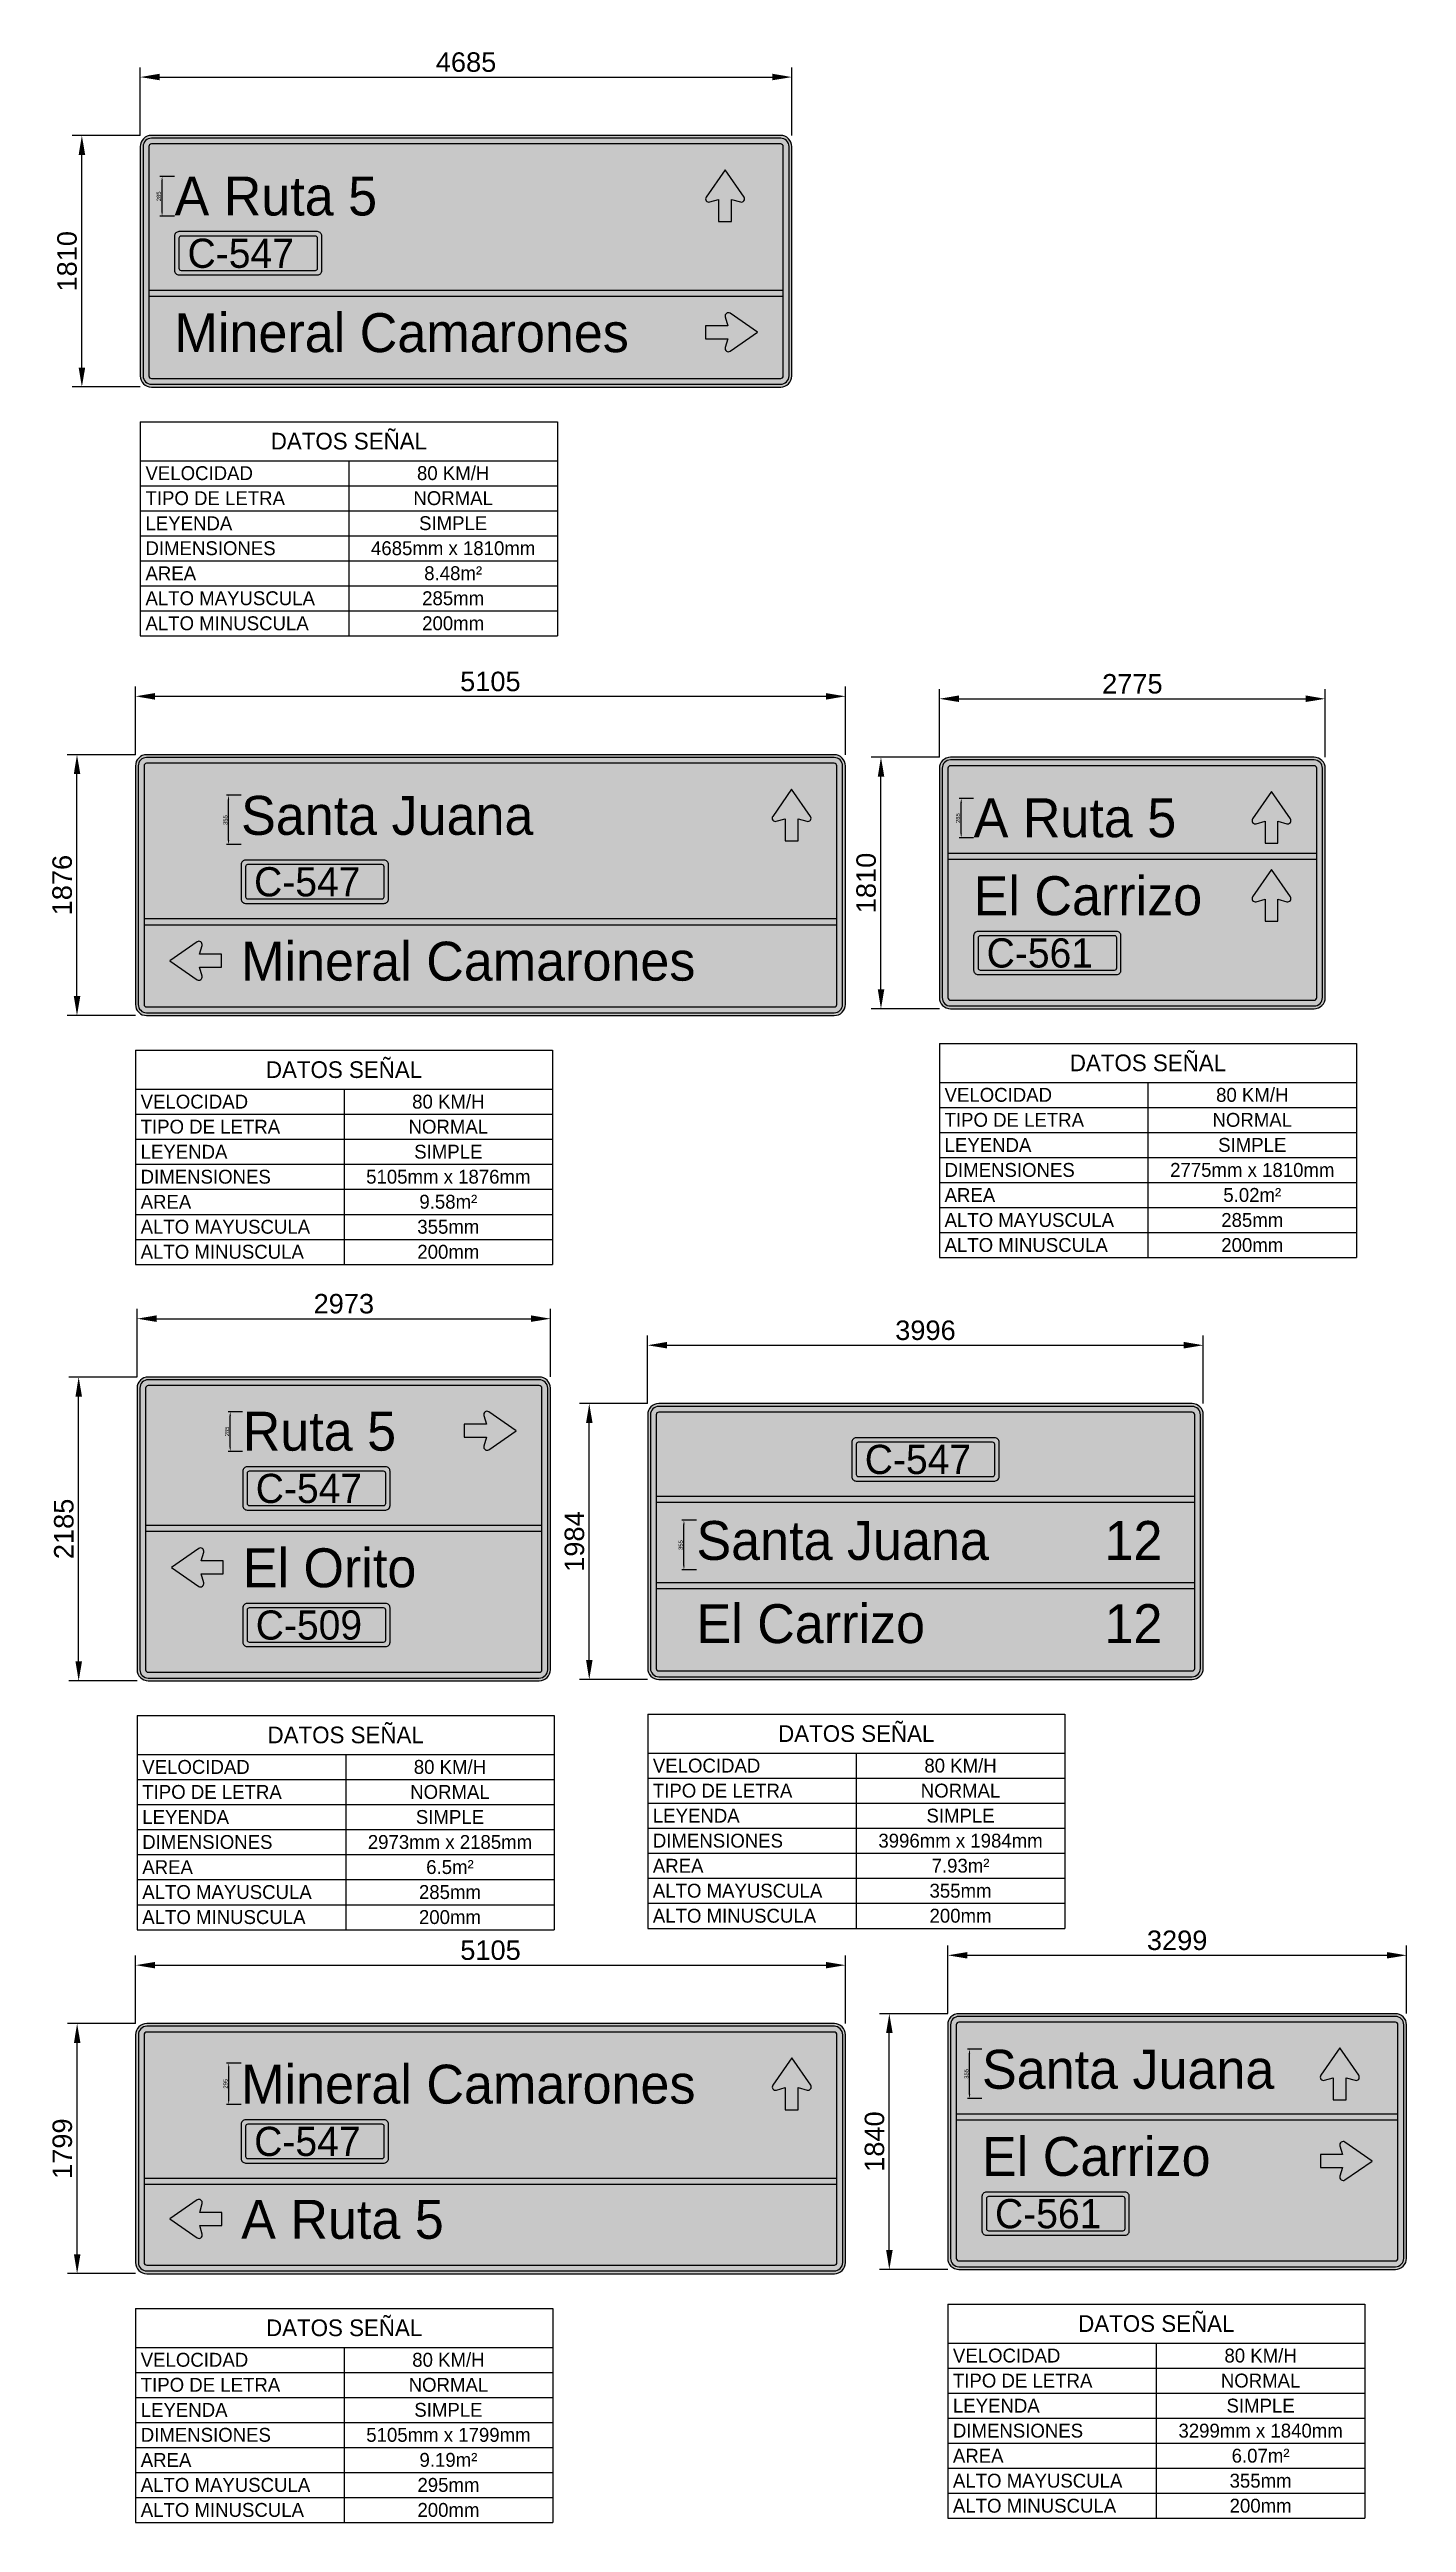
# Model space of a CAD drawing. Header units: millimetres. Extents: x 21 to 9781, y 2380 to 20169.
import ezdxf
from ezdxf.enums import TextEntityAlignment as Align

# ---------------------------------------------------------------- set-up
doc = ezdxf.new("R2010")
doc.units = ezdxf.units.MM
doc.layers.add('SEÑAL', color=7, linetype='Continuous')
doc.styles.add('CONASET', font='RutaCL_Regular.ttf')
doc.styles.get("Standard").update_dxf_attribs({"font": 'arial.ttf'})
doc.dimstyles.new('ISO-25', dxfattribs={"dimtxt": 2.5, "dimasz": 2.5, "dimexe": 1.25, "dimexo": 0.625, "dimtad": 1, "dimtxsty": 'Standard', "dimcen": 2.5, "dimadec": 0, "dimazin": 0, "dimtfac": 1, "dimtmove": 0, "dimatfit": 3, "dimfxl": 1, "dimarcsym": 0})

msp = doc.modelspace()

# ---------------------------------------------------------------- texts
at = {"color": 7, "true_color": 0xffffff, "style": 'CONASET'}
for s, p in [('A Ruta 5', (920.7, 19114.4)), ('Mineral Camarones', (920.7, 18131.7)), ('Santa Juana', (1399.2, 14659.5)), ('A Ruta 5', (6667.6, 14642.2)), ('El Carrizo', (6667.6, 14081.5)), ('Mineral Camarones', (1399.2, 13610.8)), ('Ruta 5', (1411, 10230)), ('Santa Juana', (4674.1, 9443.9)), ('El Orito', (1411, 9247.3)), ('El Carrizo', (4674.1, 8845.5)), ('Santa Juana', (6727.6, 5640.1)), ('Mineral Camarones', (1400, 5533.1)), ('El Carrizo', (6727.6, 5013.3)), ('A Ruta 5', (1400, 4560.9))]:
    msp.add_text(s, height=280, dxfattribs=at).set_placement(p, align=Align.MIDDLE_LEFT)
for p in [(8025.2, 9443.9), (8025.2, 8845.5)]:
    msp.add_text('12', height=280, dxfattribs=at).set_placement(p, align=Align.MIDDLE_RIGHT)

# ---------------------------------------------------------------- blocks, each defined once
blk = doc.blocks.new('*U2')
at = {"true_color": 0xffffff}
h = blk.add_hatch(color=7, dxfattribs=at)
edge = h.paths.add_edge_path()
edge.add_line((-242, -246), (470, -246))
edge.add_arc((470, -223), 22.5, 270, 360)
edge.add_line((492, -223), (492, -47))
edge.add_arc((470, -47), 22.5, 0, 90)
edge.add_line((470, -24), (-242, -24))
edge.add_arc((-242, -47), 22.5, 90, 180)
edge.add_line((-265, -47), (-265, -223))
edge.add_arc((-242, -223), 22.5, 180, 270)
edge = h.paths.add_edge_path(flags=16)
edge.add_line((-231, -223), (459, -223))
edge.add_arc((459, -212), 11.2, 270, 360)
edge.add_line((470, -212), (470, -58))
edge.add_arc((459, -58), 11.2, 0, 90)
edge.add_line((459, -47), (-231, -47))
edge.add_arc((-231, -58), 11.2, 90, 180)
edge.add_line((-242, -58), (-242, -212))
edge.add_arc((-231, -212), 11.2, 180, 270)
at = {"color": 7, "true_color": 0xffffff}
for points in [[(-242, -246), (470, -246, 0.414214), (492, -223), (492, -47, 0.414214), (470, -24), (-242, -24, 0.414214), (-265, -47), (-265, -223, 0.414214)], [(-231, -223), (459, -223, 0.414214), (470, -212), (470, -58, 0.414214), (459, -47), (-231, -47, 0.414214), (-242, -58), (-242, -212, 0.414214)]]:
    blk.add_lwpolyline(points, format="xyb", close=True, dxfattribs=at)
at = {"color": 7, "true_color": 0xffffff, "style": 'CONASET'}
blk.add_attdef('ROL', text='', height=150, dxfattribs=at).set_placement((-198, -135), align=Align.MIDDLE_LEFT)
blk = doc.blocks.new('$FLECHAASCENDENTE')
at = {"true_color": 0xffffff}
blk.add_hatch(color=7, dxfattribs=at).paths.add_polyline_path([(0, 0), (-211, 146, 0.699906), (-249, 118), (-230, 50), (-400, 50), (-400, -50), (-230, -50), (-249, -118, 0.699906), (-211, -146)])
at = {"layer": 'SEÑAL', "color": 7, "true_color": 0xffffff}
blk.add_lwpolyline([(-400, -50), (-230, -50), (-249, -118, 0.699906), (-211, -146), (0, 0), (-211, 146, 0.699906), (-249, 118), (-230, 50), (-400, 50)], format="xyb", close=True, dxfattribs=at)
blk = doc.blocks.new('*D9')
at = {"color": 0, "lineweight": -2, "transparency": 16777216}
for p, q in [((651, 10619), (161, 10619)), ((231, 8574), (231, 10479)), ((651, 8434), (161, 8434))]:
    blk.add_line(p, q, dxfattribs=at)
at = {"color": 0, "transparency": 16777216}
for points in [[(208, 10479), (255, 10479), (231, 10619)], [(208, 8574), (255, 8574), (231, 8434)]]:
    blk.add_solid(points, dxfattribs=at)
at = {"layer": 'DEFPOINTS', "color": 0, "transparency": 16777216}
for p in [(231, 10619), (651, 10619), (651, 8434)]:
    blk.add_point(p, dxfattribs=at)
at = {"color": 0, "transparency": 16777216, "insert": (125, 9527), "char_height": 140, "attachment_point": 5, "rotation": 90}
blk.add_mtext('2185', dxfattribs=at)
blk = doc.blocks.new('*D10')
at = {"color": 0, "lineweight": -2, "transparency": 16777216}
for p, q in [((651, 10620), (651, 11109)), ((791, 11039), (3484, 11039)), ((3624, 10620), (3624, 11109))]:
    blk.add_line(p, q, dxfattribs=at)
at = {"color": 0, "transparency": 16777216}
for points in [[(791, 11063), (791, 11016), (651, 11039)], [(3484, 11063), (3484, 11016), (3624, 11039)]]:
    blk.add_solid(points, dxfattribs=at)
at = {"layer": 'DEFPOINTS', "color": 0, "transparency": 16777216}
for p in [(3624, 11039), (651, 10619), (3624, 10619)]:
    blk.add_point(p, dxfattribs=at)
at = {"color": 0, "transparency": 16777216, "insert": (2138, 11146), "char_height": 140, "attachment_point": 5}
blk.add_mtext('2973', dxfattribs=at)
blk = doc.blocks.new('*D11')
at = {"color": 0, "lineweight": -2, "transparency": 16777216}
for p, q in [((1410, 10370), (1306, 10370)), ((1321, 10115), (1321, 10340)), ((1410, 10085), (1306, 10085))]:
    blk.add_line(p, q, dxfattribs=at)
at = {"color": 0, "transparency": 16777216}
for points in [[(1316, 10340), (1326, 10340), (1321, 10370)], [(1316, 10115), (1326, 10115), (1321, 10085)]]:
    blk.add_solid(points, dxfattribs=at)
at = {"layer": 'DEFPOINTS', "color": 0, "transparency": 16777216}
for p in [(1321, 10370), (1411, 10370), (1411, 10085)]:
    blk.add_point(p, dxfattribs=at)
at = {"color": 0, "transparency": 16777216, "insert": (1298, 10228), "char_height": 30, "attachment_point": 5, "rotation": 90}
blk.add_mtext('285', dxfattribs=at)
blk = doc.blocks.new('*T12')
at = {"color": 0, "linetype": 'ByBlock', "lineweight": -2, "transparency": 16777216}
for p, q in [((0, 0), (3000, 0)), ((0, 0), (0, -1540)), ((3000, 0), (3000, -1540)), ((0, -280), (3000, -280)), ((1500, -280), (1500, -1540)), ((0, -460), (3000, -460)), ((0, -640), (3000, -640)), ((0, -820), (3000, -820)), ((0, -1000), (3000, -1000)), ((0, -1180), (3000, -1180)), ((0, -1360), (3000, -1360)), ((0, -1540), (3000, -1540))]:
    blk.add_line(p, q, dxfattribs=at)
at = {"color": 0, "transparency": 16777216, "style": 'CONASET'}
for s, insert, char_height, width, attachment_point in [('DATOS SEÑAL', (1500, -140), 120, 2999.88, 5), (' VELOCIDAD', (0.06, -370), 100, 1499.88, 4), ('80 KM/H', (2250, -370), 100, 1499.88, 5), (' TIPO DE LETRA', (0.06, -550), 100, 1499.88, 4), ('NORMAL', (2250, -550), 100, 1499.88, 5), (' LEYENDA', (0.06, -730), 100, 1499.88, 4), ('SIMPLE', (2250, -730), 100, 1499.88, 5), (' DIMENSIONES', (0.06, -910), 100, 1499.88, 4), ('2973mm x 2185mm', (2250, -910), 100, 1499.88, 5), (' AREA', (0.06, -1090), 100, 1499.88, 4), ('6.5m²', (2250, -1090), 100, 1499.88, 5), (' ALTO MAYUSCULA', (0.06, -1270), 100, 1499.88, 4), ('285mm', (2250, -1270), 100, 1499.88, 5), (' ALTO MINUSCULA', (0.06, -1450), 100, 1499.88, 4), ('200mm', (2250, -1450), 100, 1499.88, 5)]:
    blk.add_mtext(s, dxfattribs=dict(at, insert=insert, char_height=char_height, width=width, attachment_point=attachment_point))
blk = doc.blocks.new('*D14')
at = {"color": 0, "lineweight": -2, "transparency": 16777216}
for p, q in [((4323, 10428), (3833, 10428)), ((3903, 8584), (3903, 10288)), ((4323, 8444), (3833, 8444))]:
    blk.add_line(p, q, dxfattribs=at)
at = {"color": 0, "transparency": 16777216}
for points in [[(3880, 10288), (3927, 10288), (3903, 10428)], [(3880, 8584), (3927, 8584), (3903, 8444)]]:
    blk.add_solid(points, dxfattribs=at)
at = {"layer": 'DEFPOINTS', "color": 0, "transparency": 16777216}
for p in [(3903, 10428), (4323, 10428), (4323, 8444)]:
    blk.add_point(p, dxfattribs=at)
at = {"color": 0, "transparency": 16777216, "insert": (3797, 9436), "char_height": 140, "attachment_point": 5, "rotation": 90}
blk.add_mtext('1984', dxfattribs=at)
blk = doc.blocks.new('*D15')
at = {"color": 0, "lineweight": -2, "transparency": 16777216}
for p, q in [((4323, 10429), (4323, 10918)), ((8319, 10429), (8319, 10918)), ((4463, 10848), (8179, 10848))]:
    blk.add_line(p, q, dxfattribs=at)
at = {"color": 0, "transparency": 16777216}
for points in [[(4463, 10872), (4463, 10825), (4323, 10848)], [(8179, 10872), (8179, 10825), (8319, 10848)]]:
    blk.add_solid(points, dxfattribs=at)
at = {"layer": 'DEFPOINTS', "color": 0, "transparency": 16777216}
for p in [(8319, 10848), (4323, 10428), (8319, 10428)]:
    blk.add_point(p, dxfattribs=at)
at = {"color": 0, "transparency": 16777216, "insert": (6321, 10955), "char_height": 140, "attachment_point": 5}
blk.add_mtext('3996', dxfattribs=at)
blk = doc.blocks.new('*T17')
at = {"color": 0, "linetype": 'ByBlock', "lineweight": -2, "transparency": 16777216}
for p, q in [((0, 0), (3000, 0)), ((0, 0), (0, -1540)), ((3000, 0), (3000, -1540)), ((0, -280), (3000, -280)), ((1500, -280), (1500, -1540)), ((0, -460), (3000, -460)), ((0, -640), (3000, -640)), ((0, -820), (3000, -820)), ((0, -1000), (3000, -1000)), ((0, -1180), (3000, -1180)), ((0, -1360), (3000, -1360)), ((0, -1540), (3000, -1540))]:
    blk.add_line(p, q, dxfattribs=at)
at = {"color": 0, "transparency": 16777216, "style": 'CONASET'}
for s, insert, char_height, width, attachment_point in [('DATOS SEÑAL', (1500, -140), 120, 2999.88, 5), (' VELOCIDAD', (0.06, -370), 100, 1499.88, 4), ('80 KM/H', (2250, -370), 100, 1499.88, 5), (' TIPO DE LETRA', (0.06, -550), 100, 1499.88, 4), ('NORMAL', (2250, -550), 100, 1499.88, 5), (' LEYENDA', (0.06, -730), 100, 1499.88, 4), ('SIMPLE', (2250, -730), 100, 1499.88, 5), (' DIMENSIONES', (0.06, -910), 100, 1499.88, 4), ('3996mm x 1984mm', (2250, -910), 100, 1499.88, 5), (' AREA', (0.06, -1090), 100, 1499.88, 4), ('7.93m²', (2250, -1090), 100, 1499.88, 5), (' ALTO MAYUSCULA', (0.06, -1270), 100, 1499.88, 4), ('355mm', (2250, -1270), 100, 1499.88, 5), (' ALTO MINUSCULA', (0.06, -1450), 100, 1499.88, 4), ('200mm', (2250, -1450), 100, 1499.88, 5)]:
    blk.add_mtext(s, dxfattribs=dict(at, insert=insert, char_height=char_height, width=width, attachment_point=attachment_point))
blk = doc.blocks.new('*D20')
at = {"color": 0, "lineweight": -2, "transparency": 16777216}
for p, q in [((4674, 9589), (4569, 9589)), ((4584, 9263), (4584, 9559)), ((4674, 9233), (4569, 9233))]:
    blk.add_line(p, q, dxfattribs=at)
at = {"color": 0, "transparency": 16777216}
for points in [[(4579, 9559), (4589, 9559), (4584, 9589)], [(4579, 9263), (4589, 9263), (4584, 9233)]]:
    blk.add_solid(points, dxfattribs=at)
at = {"layer": 'DEFPOINTS', "color": 0, "transparency": 16777216}
for p in [(4584, 9589), (4674, 9589), (4674, 9233)]:
    blk.add_point(p, dxfattribs=at)
at = {"color": 0, "transparency": 16777216, "insert": (4561, 9411), "char_height": 30, "attachment_point": 5, "rotation": 90}
blk.add_mtext('355', dxfattribs=at)
blk = doc.blocks.new('*D28')
at = {"color": 0, "lineweight": -2, "transparency": 16777216}
for p, q in [((640, 5969), (150, 5969)), ((220, 4310), (220, 5829)), ((640, 4170), (150, 4170))]:
    blk.add_line(p, q, dxfattribs=at)
at = {"color": 0, "transparency": 16777216}
for points in [[(197, 5829), (244, 5829), (220, 5969)], [(197, 4310), (244, 4310), (220, 4170)]]:
    blk.add_solid(points, dxfattribs=at)
at = {"layer": 'DEFPOINTS', "color": 0, "transparency": 16777216}
for p in [(220, 5969), (640, 5969), (640, 4170)]:
    blk.add_point(p, dxfattribs=at)
at = {"color": 0, "transparency": 16777216, "insert": (114, 5069), "char_height": 140, "attachment_point": 5, "rotation": 90}
blk.add_mtext('1799', dxfattribs=at)
blk = doc.blocks.new('*D29')
at = {"color": 0, "lineweight": -2, "transparency": 16777216}
for p, q in [((640, 5970), (640, 6459)), ((5746, 5970), (5746, 6459)), ((780, 6389), (5606, 6389))]:
    blk.add_line(p, q, dxfattribs=at)
at = {"color": 0, "transparency": 16777216}
for points in [[(780, 6412), (780, 6366), (640, 6389)], [(5606, 6412), (5606, 6366), (5746, 6389)]]:
    blk.add_solid(points, dxfattribs=at)
at = {"layer": 'DEFPOINTS', "color": 0, "transparency": 16777216}
for p in [(5746, 6389), (640, 5969), (5746, 5969)]:
    blk.add_point(p, dxfattribs=at)
at = {"color": 0, "transparency": 16777216, "insert": (3193, 6496), "char_height": 140, "attachment_point": 5}
blk.add_mtext('5105', dxfattribs=at)
blk = doc.blocks.new('*D30')
at = {"color": 0, "lineweight": -2, "transparency": 16777216}
for p, q in [((1399, 5684), (1295, 5684)), ((1310, 5418), (1310, 5654)), ((1399, 5388), (1295, 5388))]:
    blk.add_line(p, q, dxfattribs=at)
at = {"color": 0, "transparency": 16777216}
for points in [[(1305, 5654), (1315, 5654), (1310, 5684)], [(1305, 5418), (1315, 5418), (1310, 5388)]]:
    blk.add_solid(points, dxfattribs=at)
at = {"layer": 'DEFPOINTS', "color": 0, "transparency": 16777216}
for p in [(1310, 5684), (1400, 5684), (1400, 5388)]:
    blk.add_point(p, dxfattribs=at)
at = {"color": 0, "transparency": 16777216, "insert": (1287, 5536), "char_height": 30, "attachment_point": 5, "rotation": 90}
blk.add_mtext('295', dxfattribs=at)
blk = doc.blocks.new('*T31')
at = {"color": 0, "linetype": 'ByBlock', "lineweight": -2, "transparency": 16777216}
for p, q in [((0, 0), (3000, 0)), ((0, 0), (0, -1540)), ((3000, 0), (3000, -1540)), ((0, -280), (3000, -280)), ((1500, -280), (1500, -1540)), ((0, -460), (3000, -460)), ((0, -640), (3000, -640)), ((0, -820), (3000, -820)), ((0, -1000), (3000, -1000)), ((0, -1180), (3000, -1180)), ((0, -1360), (3000, -1360)), ((0, -1540), (3000, -1540))]:
    blk.add_line(p, q, dxfattribs=at)
at = {"color": 0, "transparency": 16777216, "style": 'CONASET'}
for s, insert, char_height, width, attachment_point in [('DATOS SEÑAL', (1500, -140), 120, 2999.88, 5), (' VELOCIDAD', (0.06, -370), 100, 1499.88, 4), ('80 KM/H', (2250, -370), 100, 1499.88, 5), (' TIPO DE LETRA', (0.06, -550), 100, 1499.88, 4), ('NORMAL', (2250, -550), 100, 1499.88, 5), (' LEYENDA', (0.06, -730), 100, 1499.88, 4), ('SIMPLE', (2250, -730), 100, 1499.88, 5), (' DIMENSIONES', (0.06, -910), 100, 1499.88, 4), ('5105mm x 1799mm', (2250, -910), 100, 1499.88, 5), (' AREA', (0.06, -1090), 100, 1499.88, 4), ('9.19m²', (2250, -1090), 100, 1499.88, 5), (' ALTO MAYUSCULA', (0.06, -1270), 100, 1499.88, 4), ('295mm', (2250, -1270), 100, 1499.88, 5), (' ALTO MINUSCULA', (0.06, -1450), 100, 1499.88, 4), ('200mm', (2250, -1450), 100, 1499.88, 5)]:
    blk.add_mtext(s, dxfattribs=dict(at, insert=insert, char_height=char_height, width=width, attachment_point=attachment_point))
blk = doc.blocks.new('*D34')
at = {"color": 0, "lineweight": -2, "transparency": 16777216}
for p, q in [((639, 15096), (149, 15096)), ((219, 13360), (219, 14956)), ((639, 13220), (149, 13220))]:
    blk.add_line(p, q, dxfattribs=at)
at = {"color": 0, "transparency": 16777216}
for points in [[(196, 14956), (243, 14956), (219, 15096)], [(196, 13360), (243, 13360), (219, 13220)]]:
    blk.add_solid(points, dxfattribs=at)
at = {"layer": 'DEFPOINTS', "color": 0, "transparency": 16777216}
for p in [(219, 15096), (639, 15096), (639, 13220)]:
    blk.add_point(p, dxfattribs=at)
at = {"color": 0, "transparency": 16777216, "insert": (113, 14158), "char_height": 140, "attachment_point": 5, "rotation": 90}
blk.add_mtext('1876', dxfattribs=at)
blk = doc.blocks.new('*D35')
at = {"color": 0, "lineweight": -2, "transparency": 16777216}
for p, q in [((639, 15096), (639, 15586)), ((779, 15516), (5605, 15516)), ((5745, 15096), (5745, 15586))]:
    blk.add_line(p, q, dxfattribs=at)
at = {"color": 0, "transparency": 16777216}
for points in [[(779, 15539), (779, 15492), (639, 15516)], [(5605, 15539), (5605, 15492), (5745, 15516)]]:
    blk.add_solid(points, dxfattribs=at)
at = {"layer": 'DEFPOINTS', "color": 0, "transparency": 16777216}
for p in [(5745, 15516), (639, 15096), (5745, 15096)]:
    blk.add_point(p, dxfattribs=at)
at = {"color": 0, "transparency": 16777216, "insert": (3192, 15622), "char_height": 140, "attachment_point": 5}
blk.add_mtext('5105', dxfattribs=at)
blk = doc.blocks.new('*D36')
at = {"color": 0, "lineweight": -2, "transparency": 16777216}
for p, q in [((1399, 14804), (1294, 14804)), ((1309, 14479), (1309, 14774)), ((1399, 14449), (1294, 14449))]:
    blk.add_line(p, q, dxfattribs=at)
at = {"color": 0, "transparency": 16777216}
for points in [[(1304, 14774), (1314, 14774), (1309, 14804)], [(1304, 14479), (1314, 14479), (1309, 14449)]]:
    blk.add_solid(points, dxfattribs=at)
at = {"layer": 'DEFPOINTS', "color": 0, "transparency": 16777216}
for p in [(1309, 14804), (1399, 14804), (1399, 14449)]:
    blk.add_point(p, dxfattribs=at)
at = {"color": 0, "transparency": 16777216, "insert": (1286, 14626), "char_height": 30, "attachment_point": 5, "rotation": 90}
blk.add_mtext('355', dxfattribs=at)
blk = doc.blocks.new('*T37')
at = {"color": 0, "linetype": 'ByBlock', "lineweight": -2, "transparency": 16777216}
for p, q in [((0, 0), (3000, 0)), ((0, 0), (0, -1540)), ((3000, 0), (3000, -1540)), ((0, -280), (3000, -280)), ((1500, -280), (1500, -1540)), ((0, -460), (3000, -460)), ((0, -640), (3000, -640)), ((0, -820), (3000, -820)), ((0, -1000), (3000, -1000)), ((0, -1180), (3000, -1180)), ((0, -1360), (3000, -1360)), ((0, -1540), (3000, -1540))]:
    blk.add_line(p, q, dxfattribs=at)
at = {"color": 0, "transparency": 16777216, "style": 'CONASET'}
for s, insert, char_height, width, attachment_point in [('DATOS SEÑAL', (1500, -140), 120, 2999.88, 5), (' VELOCIDAD', (0.06, -370), 100, 1499.88, 4), ('80 KM/H', (2250, -370), 100, 1499.88, 5), (' TIPO DE LETRA', (0.06, -550), 100, 1499.88, 4), ('NORMAL', (2250, -550), 100, 1499.88, 5), (' LEYENDA', (0.06, -730), 100, 1499.88, 4), ('SIMPLE', (2250, -730), 100, 1499.88, 5), (' DIMENSIONES', (0.06, -910), 100, 1499.88, 4), ('5105mm x 1876mm', (2250, -910), 100, 1499.88, 5), (' AREA', (0.06, -1090), 100, 1499.88, 4), ('9.58m²', (2250, -1090), 100, 1499.88, 5), (' ALTO MAYUSCULA', (0.06, -1270), 100, 1499.88, 4), ('355mm', (2250, -1270), 100, 1499.88, 5), (' ALTO MINUSCULA', (0.06, -1450), 100, 1499.88, 4), ('200mm', (2250, -1450), 100, 1499.88, 5)]:
    blk.add_mtext(s, dxfattribs=dict(at, insert=insert, char_height=char_height, width=width, attachment_point=attachment_point))
blk = doc.blocks.new('*D39')
at = {"color": 0, "lineweight": -2, "transparency": 16777216}
for p, q in [((674, 19550), (184, 19550)), ((254, 17881), (254, 19410)), ((674, 17741), (184, 17741))]:
    blk.add_line(p, q, dxfattribs=at)
at = {"color": 0, "transparency": 16777216}
for points in [[(231, 19410), (278, 19410), (254, 19550)], [(231, 17881), (278, 17881), (254, 17741)]]:
    blk.add_solid(points, dxfattribs=at)
at = {"layer": 'DEFPOINTS', "color": 0, "transparency": 16777216}
for p in [(254, 19550), (674, 19550), (674, 17741)]:
    blk.add_point(p, dxfattribs=at)
at = {"color": 0, "transparency": 16777216, "insert": (148, 18645), "char_height": 140, "attachment_point": 5, "rotation": 90}
blk.add_mtext('1810', dxfattribs=at)
blk = doc.blocks.new('*D40')
at = {"color": 0, "lineweight": -2, "transparency": 16777216}
for p, q in [((674, 19551), (674, 20040)), ((814, 19970), (5220, 19970)), ((5360, 19551), (5360, 20040))]:
    blk.add_line(p, q, dxfattribs=at)
at = {"color": 0, "transparency": 16777216}
for points in [[(814, 19994), (814, 19947), (674, 19970)], [(5220, 19994), (5220, 19947), (5360, 19970)]]:
    blk.add_solid(points, dxfattribs=at)
at = {"layer": 'DEFPOINTS', "color": 0, "transparency": 16777216}
for p in [(5360, 19970), (674, 19550), (5360, 19550)]:
    blk.add_point(p, dxfattribs=at)
at = {"color": 0, "transparency": 16777216, "insert": (3017, 20077), "char_height": 140, "attachment_point": 5}
blk.add_mtext('4685', dxfattribs=at)
blk = doc.blocks.new('*D41')
at = {"color": 0, "lineweight": -2, "transparency": 16777216}
for p, q in [((920, 19254), (816, 19254)), ((831, 19000), (831, 19224)), ((920, 18970), (816, 18970))]:
    blk.add_line(p, q, dxfattribs=at)
at = {"color": 0, "transparency": 16777216}
for points in [[(826, 19224), (836, 19224), (831, 19254)], [(826, 19000), (836, 19000), (831, 18970)]]:
    blk.add_solid(points, dxfattribs=at)
at = {"layer": 'DEFPOINTS', "color": 0, "transparency": 16777216}
for p in [(831, 19254), (921, 19254), (921, 18970)]:
    blk.add_point(p, dxfattribs=at)
at = {"color": 0, "transparency": 16777216, "insert": (808, 19112), "char_height": 30, "attachment_point": 5, "rotation": 90}
blk.add_mtext('285', dxfattribs=at)
blk = doc.blocks.new('*T42')
at = {"color": 0, "linetype": 'ByBlock', "lineweight": -2, "transparency": 16777216}
for p, q in [((0, 0), (3000, 0)), ((0, 0), (0, -1540)), ((3000, 0), (3000, -1540)), ((0, -280), (3000, -280)), ((1500, -280), (1500, -1540)), ((0, -460), (3000, -460)), ((0, -640), (3000, -640)), ((0, -820), (3000, -820)), ((0, -1000), (3000, -1000)), ((0, -1180), (3000, -1180)), ((0, -1360), (3000, -1360)), ((0, -1540), (3000, -1540))]:
    blk.add_line(p, q, dxfattribs=at)
at = {"color": 0, "transparency": 16777216, "style": 'CONASET'}
for s, insert, char_height, width, attachment_point in [('DATOS SEÑAL', (1500, -140), 120, 2999.88, 5), (' VELOCIDAD', (0.06, -370), 100, 1499.88, 4), ('80 KM/H', (2250, -370), 100, 1499.88, 5), (' TIPO DE LETRA', (0.06, -550), 100, 1499.88, 4), ('NORMAL', (2250, -550), 100, 1499.88, 5), (' LEYENDA', (0.06, -730), 100, 1499.88, 4), ('SIMPLE', (2250, -730), 100, 1499.88, 5), (' DIMENSIONES', (0.06, -910), 100, 1499.88, 4), ('4685mm x 1810mm', (2250, -910), 100, 1499.88, 5), (' AREA', (0.06, -1090), 100, 1499.88, 4), ('8.48m²', (2250, -1090), 100, 1499.88, 5), (' ALTO MAYUSCULA', (0.06, -1270), 100, 1499.88, 4), ('285mm', (2250, -1270), 100, 1499.88, 5), (' ALTO MINUSCULA', (0.06, -1450), 100, 1499.88, 4), ('200mm', (2250, -1450), 100, 1499.88, 5)]:
    blk.add_mtext(s, dxfattribs=dict(at, insert=insert, char_height=char_height, width=width, attachment_point=attachment_point))
blk = doc.blocks.new('*D44')
at = {"color": 0, "lineweight": -2, "transparency": 16777216}
for p, q in [((6421, 15078), (5931, 15078)), ((6001, 13408), (6001, 14938)), ((6421, 13268), (5931, 13268))]:
    blk.add_line(p, q, dxfattribs=at)
at = {"color": 0, "transparency": 16777216}
for points in [[(5978, 14938), (6025, 14938), (6001, 15078)], [(5978, 13408), (6025, 13408), (6001, 13268)]]:
    blk.add_solid(points, dxfattribs=at)
at = {"layer": 'DEFPOINTS', "color": 0, "transparency": 16777216}
for p in [(6001, 15078), (6421, 15078), (6421, 13268)]:
    blk.add_point(p, dxfattribs=at)
at = {"color": 0, "transparency": 16777216, "insert": (5895, 14173), "char_height": 140, "attachment_point": 5, "rotation": 90}
blk.add_mtext('1810', dxfattribs=at)
blk = doc.blocks.new('*D45')
at = {"color": 0, "lineweight": -2, "transparency": 16777216}
for p, q in [((6421, 15079), (6421, 15568)), ((6561, 15498), (9056, 15498)), ((9196, 15079), (9196, 15568))]:
    blk.add_line(p, q, dxfattribs=at)
at = {"color": 0, "transparency": 16777216}
for points in [[(6561, 15522), (6561, 15475), (6421, 15498)], [(9056, 15522), (9056, 15475), (9196, 15498)]]:
    blk.add_solid(points, dxfattribs=at)
at = {"layer": 'DEFPOINTS', "color": 0, "transparency": 16777216}
for p in [(9196, 15498), (6421, 15078), (9196, 15078)]:
    blk.add_point(p, dxfattribs=at)
at = {"color": 0, "transparency": 16777216, "insert": (7809, 15605), "char_height": 140, "attachment_point": 5}
blk.add_mtext('2775', dxfattribs=at)
blk = doc.blocks.new('*D46')
at = {"color": 0, "lineweight": -2, "transparency": 16777216}
for p, q in [((6667, 14782), (6563, 14782)), ((6578, 14528), (6578, 14752)), ((6667, 14498), (6563, 14498))]:
    blk.add_line(p, q, dxfattribs=at)
at = {"color": 0, "transparency": 16777216}
for points in [[(6573, 14752), (6583, 14752), (6578, 14782)], [(6573, 14528), (6583, 14528), (6578, 14498)]]:
    blk.add_solid(points, dxfattribs=at)
at = {"layer": 'DEFPOINTS', "color": 0, "transparency": 16777216}
for p in [(6578, 14782), (6668, 14782), (6668, 14498)]:
    blk.add_point(p, dxfattribs=at)
at = {"color": 0, "transparency": 16777216, "insert": (6555, 14640), "char_height": 30, "attachment_point": 5, "rotation": 90}
blk.add_mtext('285', dxfattribs=at)
blk = doc.blocks.new('*T47')
at = {"color": 0, "linetype": 'ByBlock', "lineweight": -2, "transparency": 16777216}
for p, q in [((0, 0), (3000, 0)), ((0, 0), (0, -1540)), ((3000, 0), (3000, -1540)), ((0, -280), (3000, -280)), ((1500, -280), (1500, -1540)), ((0, -460), (3000, -460)), ((0, -640), (3000, -640)), ((0, -820), (3000, -820)), ((0, -1000), (3000, -1000)), ((0, -1180), (3000, -1180)), ((0, -1360), (3000, -1360)), ((0, -1540), (3000, -1540))]:
    blk.add_line(p, q, dxfattribs=at)
at = {"color": 0, "transparency": 16777216, "style": 'CONASET'}
for s, insert, char_height, width, attachment_point in [('DATOS SEÑAL', (1500, -140), 120, 2999.88, 5), (' VELOCIDAD', (0.06, -370), 100, 1499.88, 4), ('80 KM/H', (2250, -370), 100, 1499.88, 5), (' TIPO DE LETRA', (0.06, -550), 100, 1499.88, 4), ('NORMAL', (2250, -550), 100, 1499.88, 5), (' LEYENDA', (0.06, -730), 100, 1499.88, 4), ('SIMPLE', (2250, -730), 100, 1499.88, 5), (' DIMENSIONES', (0.06, -910), 100, 1499.88, 4), ('2775mm x 1810mm', (2250, -910), 100, 1499.88, 5), (' AREA', (0.06, -1090), 100, 1499.88, 4), ('5.02m²', (2250, -1090), 100, 1499.88, 5), (' ALTO MAYUSCULA', (0.06, -1270), 100, 1499.88, 4), ('285mm', (2250, -1270), 100, 1499.88, 5), (' ALTO MINUSCULA', (0.06, -1450), 100, 1499.88, 4), ('200mm', (2250, -1450), 100, 1499.88, 5)]:
    blk.add_mtext(s, dxfattribs=dict(at, insert=insert, char_height=char_height, width=width, attachment_point=attachment_point))
blk = doc.blocks.new('*D49')
at = {"color": 0, "lineweight": -2, "transparency": 16777216}
for p, q in [((6481, 6040), (5991, 6040)), ((6061, 4340), (6061, 5900)), ((6481, 4200), (5991, 4200))]:
    blk.add_line(p, q, dxfattribs=at)
at = {"color": 0, "transparency": 16777216}
for points in [[(6038, 5900), (6085, 5900), (6061, 6040)], [(6038, 4340), (6085, 4340), (6061, 4200)]]:
    blk.add_solid(points, dxfattribs=at)
at = {"layer": 'DEFPOINTS', "color": 0, "transparency": 16777216}
for p in [(6061, 6040), (6481, 6040), (6481, 4200)]:
    blk.add_point(p, dxfattribs=at)
at = {"color": 0, "transparency": 16777216, "insert": (5955, 5120), "char_height": 140, "attachment_point": 5, "rotation": 90}
blk.add_mtext('1840', dxfattribs=at)
blk = doc.blocks.new('*D50')
at = {"color": 0, "lineweight": -2, "transparency": 16777216}
for p, q in [((6481, 6041), (6481, 6530)), ((6621, 6460), (9641, 6460)), ((9781, 6041), (9781, 6530))]:
    blk.add_line(p, q, dxfattribs=at)
at = {"color": 0, "transparency": 16777216}
for points in [[(6621, 6483), (6621, 6437), (6481, 6460)], [(9641, 6483), (9641, 6437), (9781, 6460)]]:
    blk.add_solid(points, dxfattribs=at)
at = {"layer": 'DEFPOINTS', "color": 0, "transparency": 16777216}
for p in [(9781, 6460), (6481, 6040), (9781, 6040)]:
    blk.add_point(p, dxfattribs=at)
at = {"color": 0, "transparency": 16777216, "insert": (8131, 6567), "char_height": 140, "attachment_point": 5}
blk.add_mtext('3299', dxfattribs=at)
blk = doc.blocks.new('*D51')
at = {"color": 0, "lineweight": -2, "transparency": 16777216}
for p, q in [((6727, 5785), (6623, 5785)), ((6638, 5459), (6638, 5755)), ((6727, 5429), (6623, 5429))]:
    blk.add_line(p, q, dxfattribs=at)
at = {"color": 0, "transparency": 16777216}
for points in [[(6633, 5755), (6643, 5755), (6638, 5785)], [(6633, 5459), (6643, 5459), (6638, 5429)]]:
    blk.add_solid(points, dxfattribs=at)
at = {"layer": 'DEFPOINTS', "color": 0, "transparency": 16777216}
for p in [(6638, 5785), (6728, 5785), (6728, 5429)]:
    blk.add_point(p, dxfattribs=at)
at = {"color": 0, "transparency": 16777216, "insert": (6615, 5607), "char_height": 30, "attachment_point": 5, "rotation": 90}
blk.add_mtext('355', dxfattribs=at)
blk = doc.blocks.new('*T52')
at = {"color": 0, "linetype": 'ByBlock', "lineweight": -2, "transparency": 16777216}
for p, q in [((0, 0), (3000, 0)), ((0, 0), (0, -1540)), ((3000, 0), (3000, -1540)), ((0, -280), (3000, -280)), ((1500, -280), (1500, -1540)), ((0, -460), (3000, -460)), ((0, -640), (3000, -640)), ((0, -820), (3000, -820)), ((0, -1000), (3000, -1000)), ((0, -1180), (3000, -1180)), ((0, -1360), (3000, -1360)), ((0, -1540), (3000, -1540))]:
    blk.add_line(p, q, dxfattribs=at)
at = {"color": 0, "transparency": 16777216, "style": 'CONASET'}
for s, insert, char_height, width, attachment_point in [('DATOS SEÑAL', (1500, -140), 120, 2999.88, 5), (' VELOCIDAD', (0.06, -370), 100, 1499.88, 4), ('80 KM/H', (2250, -370), 100, 1499.88, 5), (' TIPO DE LETRA', (0.06, -550), 100, 1499.88, 4), ('NORMAL', (2250, -550), 100, 1499.88, 5), (' LEYENDA', (0.06, -730), 100, 1499.88, 4), ('SIMPLE', (2250, -730), 100, 1499.88, 5), (' DIMENSIONES', (0.06, -910), 100, 1499.88, 4), ('3299mm x 1840mm', (2250, -910), 100, 1499.88, 5), (' AREA', (0.06, -1090), 100, 1499.88, 4), ('6.07m²', (2250, -1090), 100, 1499.88, 5), (' ALTO MAYUSCULA', (0.06, -1270), 100, 1499.88, 4), ('355mm', (2250, -1270), 100, 1499.88, 5), (' ALTO MINUSCULA', (0.06, -1450), 100, 1499.88, 4), ('200mm', (2250, -1450), 100, 1499.88, 5)]:
    blk.add_mtext(s, dxfattribs=dict(at, insert=insert, char_height=char_height, width=width, attachment_point=attachment_point))

# ---------------------------------------------------------------- dimensions: what is measured, and where the dimension line sits
for base, p1, p2, picture, middle in [((5359.7, 19970.3), (674.3, 19550.3), (5359.7, 19550.3), '*D40', (3017, 20076.8)), ((5744.9, 15515.5), (639.5, 15095.5), (5744.9, 15095.5), '*D35', (3192.2, 15622)), ((9196, 15498.2), (6421.2, 15078.2), (9196, 15078.2), '*D45', (7808.6, 15604.7)), ((3624, 11039.3), (651.3, 10619.3), (3624, 10619.3), '*D10', (2137.7, 11145.8)), ((8318.7135, 10848.297), (4323.1913, 10428.297), (8318.7135, 10428.297), '*D15', (6320.9524, 10954.825)), ((5745.7, 6389.1), (640.3, 5969.1), (5745.7, 5969.1), '*D29', (3193, 6495.6)), ((9780.6594, 6460.0953), (6481.2478, 6040.0953), (9780.6594, 6040.0953), '*D50', (8130.9536, 6566.6233))]:
    dim = msp.add_linear_dim(base=base, p1=p1, p2=p2, dimstyle='ISO-25', override={"dimtxt": 140, "dimasz": 140, "dimexe": 70, "dimgap": 35, "dimdec": 0})
    dim.commit()
    dim.dimension.update_dxf_attribs({"geometry": picture, "text_midpoint": middle})
for base, p1, p2, override, picture, middle in [((254.3, 19550.3), (674.3, 17740.6), (674.3, 19550.3), {"dimtxt": 140, "dimasz": 140, "dimexe": 70, "dimgap": 35, "dimdec": 0}, '*D39', (147.8, 18645.5)), ((830.7, 19254.4), (920.7, 18969.7), (920.7, 19254.4), {"dimtxt": 30, "dimasz": 30, "dimexe": 15, "dimgap": 7.5, "dimdec": 0}, '*D41', (807.9, 19112)), ((219.5, 15095.5), (639.5, 13219.7), (639.5, 15095.5), {"dimtxt": 140, "dimasz": 140, "dimexe": 70, "dimgap": 35, "dimdec": 0}, '*D34', (113, 14157.6)), ((6001.2, 15078.2), (6421.2, 13268.5), (6421.2, 15078.2), {"dimtxt": 140, "dimasz": 140, "dimexe": 70, "dimgap": 35, "dimdec": 0}, '*D44', (5894.7, 14173.3)), ((1309.2, 14804.2), (1399.2, 14448.8), (1399.2, 14804.2), {"dimtxt": 30, "dimasz": 30, "dimexe": 15, "dimgap": 7.5, "dimdec": 0}, '*D36', (1286.4, 14626.5)), ((6577.6, 14782.2), (6667.6, 14497.5), (6667.6, 14782.2), {"dimtxt": 30, "dimasz": 30, "dimexe": 15, "dimgap": 7.5, "dimdec": 0}, '*D46', (6554.8, 14639.9)), ((231.3, 10619.3), (651.3, 8434.2), (651.3, 10619.3), {"dimtxt": 140, "dimasz": 140, "dimexe": 70, "dimgap": 35, "dimdec": 0}, '*D9', (124.8, 9526.8)), ((1321, 10370), (1411, 10085.3), (1411, 10370), {"dimtxt": 30, "dimasz": 30, "dimexe": 15, "dimgap": 7.5, "dimdec": 0}, '*D11', (1298.2, 10227.6)), ((3903.2, 10428.3), (4323.2, 8443.9), (4323.2, 10428.3), {"dimtxt": 140, "dimasz": 140, "dimexe": 70, "dimgap": 35, "dimdec": 0}, '*D14', (3796.7, 9436.1)), ((4584.1, 9588.5), (4674.1, 9233.1), (4674.1, 9588.5), {"dimtxt": 30, "dimasz": 30, "dimexe": 15, "dimgap": 7.5, "dimdec": 0}, '*D20', (4561.3, 9410.8)), ((220.3, 5969.1), (640.3, 4169.9), (640.3, 5969.1), {"dimtxt": 140, "dimasz": 140, "dimexe": 70, "dimgap": 35, "dimdec": 0}, '*D28', (113.8, 5069.5)), ((6061.2, 6040.1), (6481.2, 4200.2), (6481.2, 6040.1), {"dimtxt": 140, "dimasz": 140, "dimexe": 70, "dimgap": 35, "dimdec": 0}, '*D49', (5954.8, 5120.2)), ((6637.6478, 5784.7506), (6727.6478, 5429.3062), (6727.6478, 5784.7506), {"dimtxt": 30, "dimasz": 30, "dimexe": 15, "dimgap": 7.5, "dimdec": 0}, '*D51', (6614.8204, 5607.0284)), ((1310, 5683.6), (1400, 5388.4), (1400, 5683.6), {"dimtxt": 30, "dimasz": 30, "dimexe": 15, "dimgap": 7.5, "dimdec": 0}, '*D30', (1287.2, 5536))]:
    dim = msp.add_linear_dim(base=base, p1=p1, p2=p2, angle=90, dimstyle='ISO-25', override=override)
    dim.commit()
    dim.dimension.update_dxf_attribs({"geometry": picture, "text_midpoint": middle})

# ---------------------------------------------------------------- hatches: boundary and pattern name
at = {"true_color": 0x007f00}
h = msp.add_hatch(color=96, dxfattribs=at)
edge = h.paths.add_edge_path()
edge.add_line((754.3, 17740.6), (5279.7, 17740.6))
edge.add_arc((5279.7, 17820.6), 80, 270, 360)
edge.add_line((5359.7, 17820.6), (5359.7, 19470.3))
edge.add_arc((5279.7, 19470.3), 80, 0, 90)
edge.add_line((5279.7, 19550.3), (754.3, 19550.3))
edge.add_arc((754.3, 19470.3), 80, 90, 180)
edge.add_line((674.3, 19470.3), (674.3, 17820.6))
edge.add_arc((754.3, 17820.6), 80, 180, 270)
at = {"true_color": 0xffffff}
h = msp.add_hatch(color=7, dxfattribs=at)
edge = h.paths.add_edge_path()
edge.add_line((754.3, 17760.6), (5279.7, 17760.6))
edge.add_arc((5279.7, 17820.6), 60, 270, 360)
edge.add_line((5339.7, 17820.6), (5339.7, 19470.3))
edge.add_arc((5279.7, 19470.3), 60, 0, 90)
edge.add_line((5279.7, 19530.3), (754.3, 19530.3))
edge.add_arc((754.3, 19470.3), 60, 90, 180)
edge.add_line((694.3, 19470.3), (694.3, 17820.6))
edge.add_arc((754.3, 17820.6), 60, 180, 270)
edge = h.paths.add_edge_path(flags=16)
edge.add_line((754.3, 17802.1), (5279.7, 17802.1))
edge.add_arc((5279.7, 17820.6), 18.5, 270, 360)
edge.add_line((5298.2, 17820.6), (5298.2, 19470.3))
edge.add_arc((5279.7, 19470.3), 18.5, 0, 90)
edge.add_line((5279.7, 19488.8), (754.3, 19488.8))
edge.add_arc((754.3, 19470.3), 18.5, 90, 180)
edge.add_line((735.8, 19470.3), (735.8, 17820.6))
edge.add_arc((754.3, 17820.6), 18.5, 180, 270)
at = {"true_color": 0x007f00}
for points in [[(931.3, 18558.3), (1970, 18558.3), (1970, 18847.1), (931.3, 18847.1)], [(1409.8, 14037.4), (2448.5, 14037.4), (2448.5, 14326.2), (1409.8, 14326.2)], [(6678.2, 13525.5), (7716.9, 13525.5), (7716.9, 13814.2), (6678.2, 13814.2)], [(5801.6, 9882.5), (6840.3, 9882.5), (6840.3, 10171.3), (5801.6, 10171.3)], [(1410.6, 4977), (2449.3, 4977), (2449.3, 5265.8), (1410.6, 5265.8)], [(6738.3, 4457.2), (7777, 4457.2), (7777, 4746), (6738.3, 4746)]]:
    msp.add_hatch(color=96, dxfattribs=at).paths.add_polyline_path(points)
at = {"true_color": 0xffffff}
for points in [[(735.8, 18394.2), (5298.2, 18394.2), (5298.2, 18435.7), (735.8, 18435.7)], [(6482.7, 14344), (9134.5, 14344), (9134.5, 14385.5), (6482.7, 14385.5)], [(701, 13873.3), (5683.4, 13873.3), (5683.4, 13914.8), (701, 13914.8)], [(4384.7, 9718.4), (8257.2, 9718.4), (8257.2, 9759.9), (4384.7, 9759.9)], [(712.8, 9509.8), (3562.5, 9509.8), (3562.5, 9551.3), (712.8, 9551.3)], [(4384.7, 9097.5), (8257.2, 9097.5), (8257.2, 9139), (4384.7, 9139)], [(6542.7, 5275.8), (9719.2, 5275.8), (9719.2, 5317.3), (6542.7, 5317.3)], [(701.8, 4812.9), (5684.2, 4812.9), (5684.2, 4854.4), (701.8, 4854.4)]]:
    msp.add_hatch(color=7, dxfattribs=at).paths.add_polyline_path(points)
at = {"true_color": 0x007f00}
h = msp.add_hatch(color=96, dxfattribs=at)
edge = h.paths.add_edge_path()
edge.add_line((719.5, 13219.7), (5664.9, 13219.7))
edge.add_arc((5664.9, 13299.7), 80, 270, 360)
edge.add_line((5744.9, 13299.7), (5744.9, 15015.5))
edge.add_arc((5664.9, 15015.5), 80, 0, 90)
edge.add_line((5664.9, 15095.5), (719.5, 15095.5))
edge.add_arc((719.5, 15015.5), 80, 90, 180)
edge.add_line((639.5, 15015.5), (639.5, 13299.7))
edge.add_arc((719.5, 13299.7), 80, 180, 270)
at = {"true_color": 0xffffff}
h = msp.add_hatch(color=7, dxfattribs=at)
edge = h.paths.add_edge_path()
edge.add_line((719.5, 13239.7), (5664.9, 13239.7))
edge.add_arc((5664.9, 13299.7), 60, 270, 360)
edge.add_line((5724.9, 13299.7), (5724.9, 15015.5))
edge.add_arc((5664.9, 15015.5), 60, 0, 90)
edge.add_line((5664.9, 15075.5), (719.5, 15075.5))
edge.add_arc((719.5, 15015.5), 60, 90, 180)
edge.add_line((659.5, 15015.5), (659.5, 13299.7))
edge.add_arc((719.5, 13299.7), 60, 180, 270)
edge = h.paths.add_edge_path(flags=16)
edge.add_line((719.5, 13281.2), (5664.9, 13281.2))
edge.add_arc((5664.9, 13299.7), 18.5, 270, 360)
edge.add_line((5683.4, 13299.7), (5683.4, 15015.5))
edge.add_arc((5664.9, 15015.5), 18.5, 0, 90)
edge.add_line((5664.9, 15034), (719.5, 15034))
edge.add_arc((719.5, 15015.5), 18.5, 90, 180)
edge.add_line((701, 15015.5), (701, 13299.7))
edge.add_arc((719.5, 13299.7), 18.5, 180, 270)
at = {"true_color": 0x007f00}
h = msp.add_hatch(color=96, dxfattribs=at)
edge = h.paths.add_edge_path()
edge.add_line((6501.2, 13268.5), (9116, 13268.5))
edge.add_arc((9116, 13348.5), 80, 270, 360)
edge.add_line((9196, 13348.5), (9196, 14998.2))
edge.add_arc((9116, 14998.2), 80, 0, 90)
edge.add_line((9116, 15078.2), (6501.2, 15078.2))
edge.add_arc((6501.2, 14998.2), 80, 90, 180)
edge.add_line((6421.2, 14998.2), (6421.2, 13348.5))
edge.add_arc((6501.2, 13348.5), 80, 180, 270)
at = {"true_color": 0xffffff}
h = msp.add_hatch(color=7, dxfattribs=at)
edge = h.paths.add_edge_path()
edge.add_line((6501.2, 13288.5), (9116, 13288.5))
edge.add_arc((9116, 13348.5), 60, 270, 360)
edge.add_line((9176, 13348.5), (9176, 14998.2))
edge.add_arc((9116, 14998.2), 60, 0, 90)
edge.add_line((9116, 15058.2), (6501.2, 15058.2))
edge.add_arc((6501.2, 14998.2), 60, 90, 180)
edge.add_line((6441.2, 14998.2), (6441.2, 13348.5))
edge.add_arc((6501.2, 13348.5), 60, 180, 270)
edge = h.paths.add_edge_path(flags=16)
edge.add_line((6501.2, 13330), (9116, 13330))
edge.add_arc((9116, 13348.5), 18.5, 270, 360)
edge.add_line((9134.5, 13348.5), (9134.5, 14998.2))
edge.add_arc((9116, 14998.2), 18.5, 0, 90)
edge.add_line((9116, 15016.7), (6501.2, 15016.7))
edge.add_arc((6501.2, 14998.2), 18.5, 90, 180)
edge.add_line((6482.7, 14998.2), (6482.7, 13348.5))
edge.add_arc((6501.2, 13348.5), 18.5, 180, 270)
at = {"true_color": 0x007f00}
h = msp.add_hatch(color=96, dxfattribs=at)
edge = h.paths.add_edge_path()
edge.add_line((731.3, 8434.2), (3544, 8434.2))
edge.add_arc((3544, 8514.2), 80, 270, 360)
edge.add_line((3624, 8514.2), (3624, 10539.3))
edge.add_arc((3544, 10539.3), 80, 0, 90)
edge.add_line((3544, 10619.3), (731.3, 10619.3))
edge.add_arc((731.3, 10539.3), 80, 90, 180)
edge.add_line((651.3, 10539.3), (651.3, 8514.2))
edge.add_arc((731.3, 8514.2), 80, 180, 270)
at = {"true_color": 0xffffff}
h = msp.add_hatch(color=7, dxfattribs=at)
edge = h.paths.add_edge_path()
edge.add_line((731.3, 8454.2), (3544, 8454.2))
edge.add_arc((3544, 8514.2), 60, 270, 360)
edge.add_line((3604, 8514.2), (3604, 10539.3))
edge.add_arc((3544, 10539.3), 60, 0, 90)
edge.add_line((3544, 10599.3), (731.3, 10599.3))
edge.add_arc((731.3, 10539.3), 60, 90, 180)
edge.add_line((671.3, 10539.3), (671.3, 8514.2))
edge.add_arc((731.3, 8514.2), 60, 180, 270)
edge = h.paths.add_edge_path(flags=16)
edge.add_line((731.3, 8495.7), (3544, 8495.7))
edge.add_arc((3544, 8514.2), 18.5, 270, 360)
edge.add_line((3562.5, 8514.2), (3562.5, 10539.3))
edge.add_arc((3544, 10539.3), 18.5, 0, 90)
edge.add_line((3544, 10557.8), (731.3, 10557.8))
edge.add_arc((731.3, 10539.3), 18.5, 90, 180)
edge.add_line((712.8, 10539.3), (712.8, 8514.2))
edge.add_arc((731.3, 8514.2), 18.5, 180, 270)
at = {"true_color": 0x007f00}
h = msp.add_hatch(color=96, dxfattribs=at)
edge = h.paths.add_edge_path()
edge.add_line((4403.2, 8443.9), (8238.7, 8443.9))
edge.add_arc((8238.7, 8523.9), 80, 270, 360)
edge.add_line((8318.7, 8523.9), (8318.7, 10348.3))
edge.add_arc((8238.7, 10348.3), 80, 0, 90)
edge.add_line((8238.7, 10428.3), (4403.2, 10428.3))
edge.add_arc((4403.2, 10348.3), 80, 90, 180)
edge.add_line((4323.2, 10348.3), (4323.2, 8523.9))
edge.add_arc((4403.2, 8523.9), 80, 180, 270)
at = {"true_color": 0xffffff}
h = msp.add_hatch(color=7, dxfattribs=at)
edge = h.paths.add_edge_path()
edge.add_line((4403.2, 8463.9), (8238.7, 8463.9))
edge.add_arc((8238.7, 8523.9), 60, 270, 360)
edge.add_line((8298.7, 8523.9), (8298.7, 10348.3))
edge.add_arc((8238.7, 10348.3), 60, 0, 90)
edge.add_line((8238.7, 10408.3), (4403.2, 10408.3))
edge.add_arc((4403.2, 10348.3), 60, 90, 180)
edge.add_line((4343.2, 10348.3), (4343.2, 8523.9))
edge.add_arc((4403.2, 8523.9), 60, 180, 270)
edge = h.paths.add_edge_path(flags=16)
edge.add_line((4403.2, 8505.4), (8238.7, 8505.4))
edge.add_arc((8238.7, 8523.9), 18.5, 270, 360)
edge.add_line((8257.2, 8523.9), (8257.2, 10348.3))
edge.add_arc((8238.7, 10348.3), 18.5, 0, 90)
edge.add_line((8238.7, 10366.8), (4403.2, 10366.8))
edge.add_arc((4403.2, 10348.3), 18.5, 90, 180)
edge.add_line((4384.7, 10348.3), (4384.7, 8523.9))
edge.add_arc((4403.2, 8523.9), 18.5, 180, 270)
at = {"true_color": 0x007f00}
h = msp.add_hatch(color=96, dxfattribs=at)
h.dxf.hatch_style = 1
h.paths.add_polyline_path([(1421.6, 9673.9), (2460.3, 9673.9), (2460.3, 9962.7), (1421.6, 9962.7)])
h = msp.add_hatch(color=96, dxfattribs=at)
h.dxf.hatch_style = 1
h.paths.add_polyline_path([(1421.6, 8691.3), (2460.3, 8691.3), (2460.3, 8980), (1421.6, 8980)])
h = msp.add_hatch(color=96, dxfattribs=at)
edge = h.paths.add_edge_path()
edge.add_line((720.3, 4169.9), (5665.7, 4169.9))
edge.add_arc((5665.7, 4249.9), 80, 270, 360)
edge.add_line((5745.7, 4249.9), (5745.7, 5889.1))
edge.add_arc((5665.7, 5889.1), 80, 0, 90)
edge.add_line((5665.7, 5969.1), (720.3, 5969.1))
edge.add_arc((720.3, 5889.1), 80, 90, 180)
edge.add_line((640.3, 5889.1), (640.3, 4249.9))
edge.add_arc((720.3, 4249.9), 80, 180, 270)
at = {"true_color": 0xffffff}
h = msp.add_hatch(color=7, dxfattribs=at)
edge = h.paths.add_edge_path()
edge.add_line((720.3, 4189.9), (5665.7, 4189.9))
edge.add_arc((5665.7, 4249.9), 60, 270, 360)
edge.add_line((5725.7, 4249.9), (5725.7, 5889.1))
edge.add_arc((5665.7, 5889.1), 60, 0, 90)
edge.add_line((5665.7, 5949.1), (720.3, 5949.1))
edge.add_arc((720.3, 5889.1), 60, 90, 180)
edge.add_line((660.3, 5889.1), (660.3, 4249.9))
edge.add_arc((720.3, 4249.9), 60, 180, 270)
edge = h.paths.add_edge_path(flags=16)
edge.add_line((720.3, 4231.4), (5665.7, 4231.4))
edge.add_arc((5665.7, 4249.9), 18.5, 270, 360)
edge.add_line((5684.2, 4249.9), (5684.2, 5889.1))
edge.add_arc((5665.7, 5889.1), 18.5, 0, 90)
edge.add_line((5665.7, 5907.6), (720.3, 5907.6))
edge.add_arc((720.3, 5889.1), 18.5, 90, 180)
edge.add_line((701.8, 5889.1), (701.8, 4249.9))
edge.add_arc((720.3, 4249.9), 18.5, 180, 270)
at = {"true_color": 0x007f00}
h = msp.add_hatch(color=96, dxfattribs=at)
edge = h.paths.add_edge_path()
edge.add_line((6561.2, 4200.2), (9700.7, 4200.2))
edge.add_arc((9700.7, 4280.2), 80, 270, 360)
edge.add_line((9780.7, 4280.2), (9780.7, 5960.1))
edge.add_arc((9700.7, 5960.1), 80, 0, 90)
edge.add_line((9700.7, 6040.1), (6561.2, 6040.1))
edge.add_arc((6561.2, 5960.1), 80, 90, 180)
edge.add_line((6481.2, 5960.1), (6481.2, 4280.2))
edge.add_arc((6561.2, 4280.2), 80, 180, 270)
at = {"true_color": 0xffffff}
h = msp.add_hatch(color=7, dxfattribs=at)
edge = h.paths.add_edge_path()
edge.add_line((6561.2, 4220.2), (9700.7, 4220.2))
edge.add_arc((9700.7, 4280.2), 60, 270, 360)
edge.add_line((9760.7, 4280.2), (9760.7, 5960.1))
edge.add_arc((9700.7, 5960.1), 60, 0, 90)
edge.add_line((9700.7, 6020.1), (6561.2, 6020.1))
edge.add_arc((6561.2, 5960.1), 60, 90, 180)
edge.add_line((6501.2, 5960.1), (6501.2, 4280.2))
edge.add_arc((6561.2, 4280.2), 60, 180, 270)
edge = h.paths.add_edge_path(flags=16)
edge.add_line((6561.2, 4261.7), (9700.7, 4261.7))
edge.add_arc((9700.7, 4280.2), 18.5, 270, 360)
edge.add_line((9719.2, 4280.2), (9719.2, 5960.1))
edge.add_arc((9700.7, 5960.1), 18.5, 0, 90)
edge.add_line((9700.7, 5978.6), (6561.2, 5978.6))
edge.add_arc((6561.2, 5960.1), 18.5, 90, 180)
edge.add_line((6542.7, 5960.1), (6542.7, 4280.2))
edge.add_arc((6561.2, 4280.2), 18.5, 180, 270)

# ---------------------------------------------------------------- linework, layer by layer
at = {"color": 7, "true_color": 0xffffff}
for points in [[(754.3, 17740.6), (5279.7, 17740.6, 0.4142136), (5359.7, 17820.6), (5359.7, 19470.3, 0.4142136), (5279.7, 19550.3), (754.3, 19550.3, 0.4142136), (674.3, 19470.3), (674.3, 17820.6, 0.4142136)], [(754.3, 17760.6), (5279.7, 17760.6, 0.4142136), (5339.7, 17820.6), (5339.7, 19470.3, 0.4142136), (5279.7, 19530.3), (754.3, 19530.3, 0.4142136), (694.3, 19470.3), (694.3, 17820.6, 0.4142136)], [(754.3, 17802.1), (5279.7, 17802.1, 0.4142136), (5298.2, 17820.6), (5298.2, 19470.3, 0.4142136), (5279.7, 19488.8), (754.3, 19488.8, 0.4142136), (735.8, 19470.3), (735.8, 17820.6, 0.4142136)], [(719.5, 13219.7), (5664.9, 13219.7, 0.4142136), (5744.9, 13299.7), (5744.9, 15015.5, 0.4142136), (5664.9, 15095.5), (719.5, 15095.5, 0.4142136), (639.5, 15015.5), (639.5, 13299.7, 0.4142136)], [(719.5, 13239.7), (5664.9, 13239.7, 0.4142136), (5724.9, 13299.7), (5724.9, 15015.5, 0.4142136), (5664.9, 15075.5), (719.5, 15075.5, 0.4142136), (659.5, 15015.5), (659.5, 13299.7, 0.4142136)], [(719.5, 13281.2), (5664.9, 13281.2, 0.4142136), (5683.4, 13299.7), (5683.4, 15015.5, 0.4142136), (5664.9, 15034), (719.5, 15034, 0.4142136), (701, 15015.5), (701, 13299.7, 0.4142136)], [(6501.2, 13268.5), (9116, 13268.5, 0.4142136), (9196, 13348.5), (9196, 14998.2, 0.4142136), (9116, 15078.2), (6501.2, 15078.2, 0.4142136), (6421.2, 14998.2), (6421.2, 13348.5, 0.4142136)], [(6501.2, 13288.5), (9116, 13288.5, 0.4142136), (9176, 13348.5), (9176, 14998.2, 0.4142136), (9116, 15058.2), (6501.2, 15058.2, 0.4142136), (6441.2, 14998.2), (6441.2, 13348.5, 0.4142136)], [(6501.2, 13330), (9116, 13330, 0.4142136), (9134.5, 13348.5), (9134.5, 14998.2, 0.4142136), (9116, 15016.7), (6501.2, 15016.7, 0.4142136), (6482.7, 14998.2), (6482.7, 13348.5, 0.4142136)], [(731.3, 8434.2), (3544, 8434.2, 0.4142136), (3624, 8514.2), (3624, 10539.3, 0.4142136), (3544, 10619.3), (731.3, 10619.3, 0.4142136), (651.3, 10539.3), (651.3, 8514.2, 0.4142136)], [(731.3, 8454.2), (3544, 8454.2, 0.4142136), (3604, 8514.2), (3604, 10539.3, 0.4142136), (3544, 10599.3), (731.3, 10599.3, 0.4142136), (671.3, 10539.3), (671.3, 8514.2, 0.4142136)], [(731.3, 8495.7), (3544, 8495.7, 0.4142136), (3562.5, 8514.2), (3562.5, 10539.3, 0.4142136), (3544, 10557.8), (731.3, 10557.8, 0.4142136), (712.8, 10539.3), (712.8, 8514.2, 0.4142136)], [(4403.2, 8443.9), (8238.7, 8443.9, 0.4142136), (8318.7, 8523.9), (8318.7, 10348.3, 0.4142136), (8238.7, 10428.3), (4403.2, 10428.3, 0.4142136), (4323.2, 10348.3), (4323.2, 8523.9, 0.4142136)], [(4403.2, 8463.9), (8238.7, 8463.9, 0.4142136), (8298.7, 8523.9), (8298.7, 10348.3, 0.4142136), (8238.7, 10408.3), (4403.2, 10408.3, 0.4142136), (4343.2, 10348.3), (4343.2, 8523.9, 0.4142136)], [(4403.2, 8505.4), (8238.7, 8505.4, 0.4142136), (8257.2, 8523.9), (8257.2, 10348.3, 0.4142136), (8238.7, 10366.8), (4403.2, 10366.8, 0.4142136), (4384.7, 10348.3), (4384.7, 8523.9, 0.4142136)], [(720.3, 4169.9), (5665.7, 4169.9, 0.4142136), (5745.7, 4249.9), (5745.7, 5889.1, 0.4142136), (5665.7, 5969.1), (720.3, 5969.1, 0.4142136), (640.3, 5889.1), (640.3, 4249.9, 0.4142136)], [(720.3, 4189.9), (5665.7, 4189.9, 0.4142136), (5725.7, 4249.9), (5725.7, 5889.1, 0.4142136), (5665.7, 5949.1), (720.3, 5949.1, 0.4142136), (660.3, 5889.1), (660.3, 4249.9, 0.4142136)], [(720.3, 4231.4), (5665.7, 4231.4, 0.4142136), (5684.2, 4249.9), (5684.2, 5889.1, 0.4142136), (5665.7, 5907.6), (720.3, 5907.6, 0.4142136), (701.8, 5889.1), (701.8, 4249.9, 0.4142136)], [(6561.2, 4200.2), (9700.7, 4200.2, 0.4142136), (9780.7, 4280.2), (9780.7, 5960.1, 0.4142136), (9700.7, 6040.1), (6561.2, 6040.1, 0.4142136), (6481.2, 5960.1), (6481.2, 4280.2, 0.4142136)], [(6561.2, 4220.2), (9700.7, 4220.2, 0.4142136), (9760.7, 4280.2), (9760.7, 5960.1, 0.4142136), (9700.7, 6020.1), (6561.2, 6020.1, 0.4142136), (6501.2, 5960.1), (6501.2, 4280.2, 0.4142136)], [(6561.2, 4261.7), (9700.7, 4261.7, 0.4142136), (9719.2, 4280.2), (9719.2, 5960.1, 0.4142136), (9700.7, 5978.6), (6561.2, 5978.6, 0.4142136), (6542.7, 5960.1), (6542.7, 4280.2, 0.4142136)]]:
    msp.add_lwpolyline(points, format="xyb", close=True, dxfattribs=at)
for points in [[(735.8, 18394.2), (5298.2, 18394.2), (5298.2, 18435.7), (735.8, 18435.7)], [(6482.7, 14344), (9134.5, 14344), (9134.5, 14385.5), (6482.7, 14385.5)], [(701, 13873.3), (5683.4, 13873.3), (5683.4, 13914.8), (701, 13914.8)], [(4384.7, 9718.4), (8257.2, 9718.4), (8257.2, 9759.9), (4384.7, 9759.9)], [(712.8, 9509.8), (3562.5, 9509.8), (3562.5, 9551.3), (712.8, 9551.3)], [(4384.7, 9097.5), (8257.2, 9097.5), (8257.2, 9139), (4384.7, 9139)], [(6542.7, 5275.8), (9719.2, 5275.8), (9719.2, 5317.3), (6542.7, 5317.3)], [(701.8, 4812.9), (5684.2, 4812.9), (5684.2, 4854.4), (701.8, 4854.4)]]:
    msp.add_lwpolyline(points, close=True, dxfattribs=at)

# ---------------------------------------------------------------- block references
at = {"color": 7, "true_color": 0xffffff, "xscale": 0.9333333333333332, "yscale": 0.9333333333333332, "zscale": 0.9333333333333332}
for p, rotation in [((4880, 19303.9), 90), ((5358.5, 14849.1), 90), ((8809.6, 14831.8), 90), ((8809.6, 14271.1), 90), ((885.9, 13613.7), 180), ((897.7, 9250.2), 180), ((5359.3, 5722.7), 90), ((9300.9, 5793.7), 90), ((886.7, 4563.8), 180)]:
    msp.add_blockref('$FLECHAASCENDENTE', p, dxfattribs=dict(at, rotation=rotation))
at = {"color": 7, "true_color": 0xffffff, "xscale": 1.4, "yscale": 1.4, "zscale": 1.4}
for p, values in [((1291.4, 18891.7), {'ROL': 'C-547'}), ((1769.8, 14370.8), {'ROL': 'C-547'}), ((7038.2, 13858.9), {'ROL': 'C-561'}), ((6161.6, 10215.9), {'ROL': 'C-547'}), ((1781.7, 10007.3), {'ROL': 'C-547'}), ((1781.7, 9024.6), {'ROL': 'C-509'}), ((1770.7, 5310.4), {'ROL': 'C-547'}), ((7098.3, 4790.6), {'ROL': 'C-561'})]:
    msp.add_blockref('*U2', p, dxfattribs=at).add_auto_attribs(values)
at = {"color": 7, "true_color": 0xffffff, "xscale": 0.9333333333333332, "yscale": 0.9333333333333332, "zscale": 0.9333333333333332}
for p in [(5113.3, 18134.6), (3377.6, 10232.9), (9534.3, 4980.3)]:
    msp.add_blockref('$FLECHAASCENDENTE', p, dxfattribs=at)
for name, p in [('*T42', (674.3, 17490.6)), ('*T47', (6421.2, 13018.5)), ('*T37', (639.5, 12969.7)), ('*T12', (651.3, 8184.2)), ('*T17', (4323.2, 8193.9)), ('*T31', (640.3, 3919.9)), ('*T52', (6481.2, 3950.2))]:
    msp.add_blockref(name, p)

msp.set_redraw_order([(e.dxf.handle, doc.entitydb.next_handle()) for e in msp.query("TEXT MTEXT ATTDEF DIMENSION ARC_DIMENSION")])  # texts and dimensions are drawn at this point

doc.saveas('drawing.dxf')
